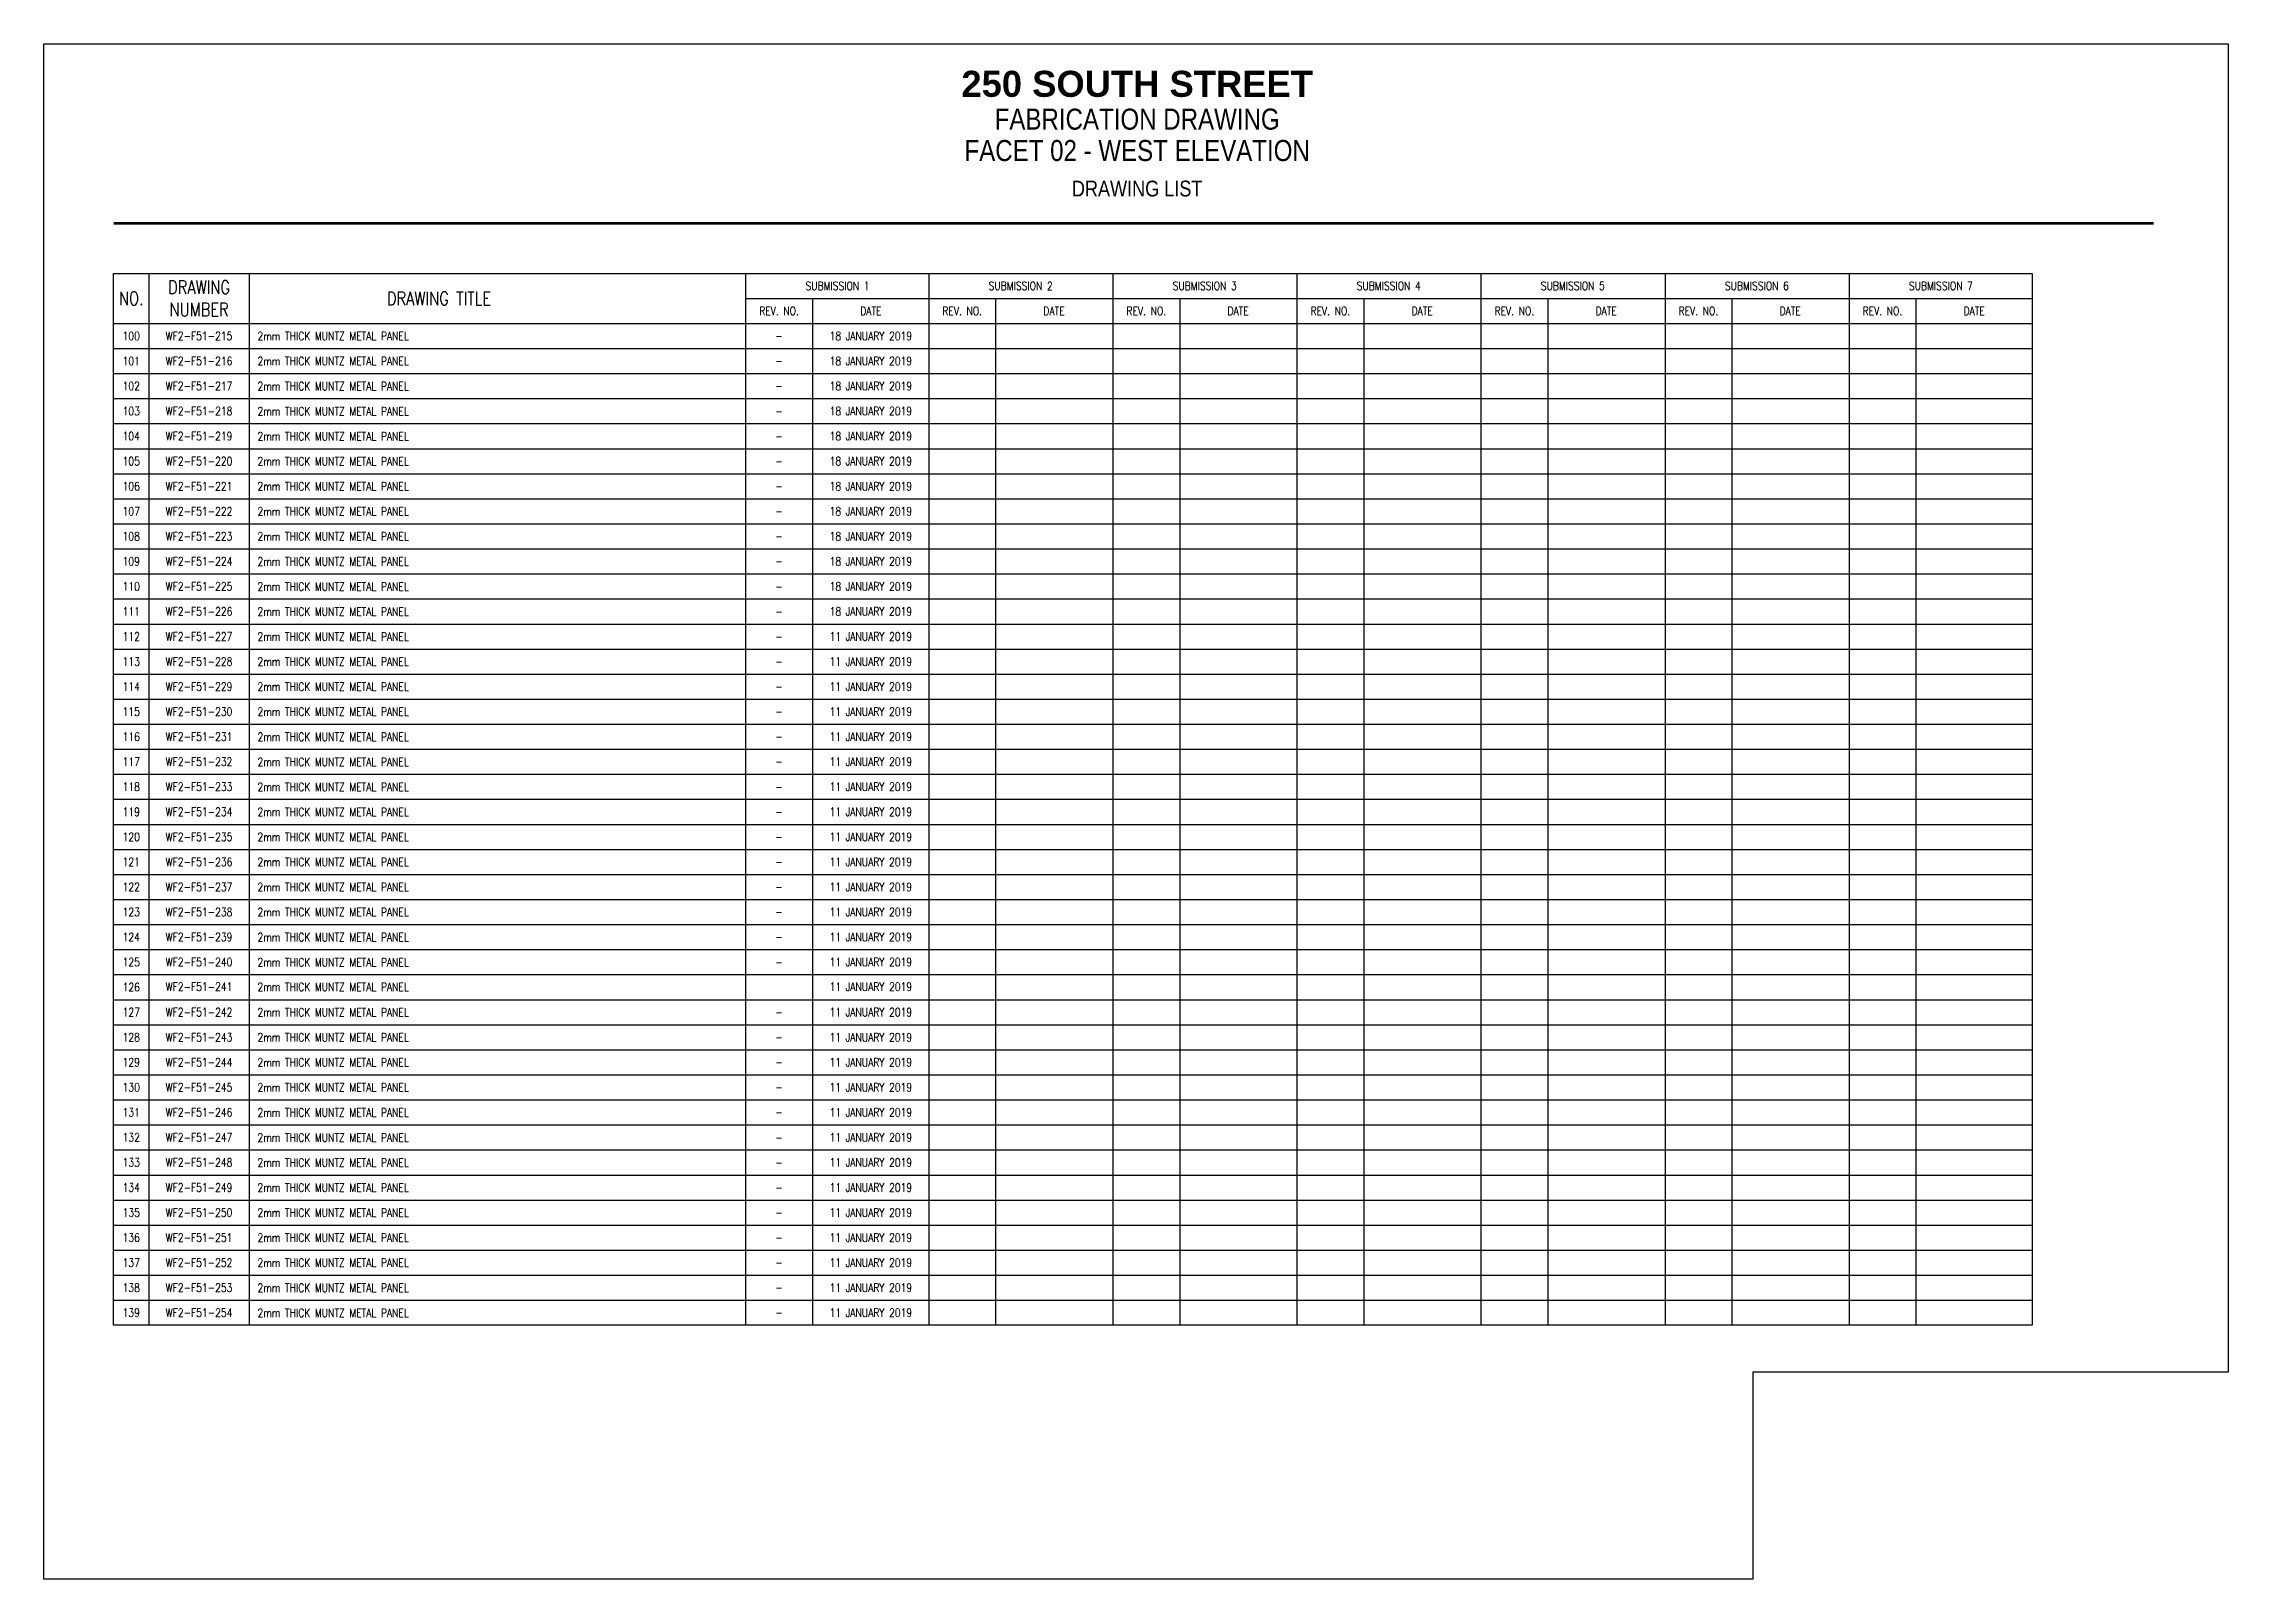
# Model space of a CAD drawing. Header units: inches. Extents: x -144 to 32, y -408 to -385.
# Drawn here: x -36.59 to -3.87, y -407.6 to -384.61 of the extents above; entities that cross this region are included whole.
import ezdxf
from ezdxf.enums import TextEntityAlignment as Align

# ---------------------------------------------------------------- set-up
doc = ezdxf.new("R2010")
doc.units = ezdxf.units.IN
doc.header["$MEASUREMENT"] = 0
doc.layers.get('Defpoints').update_dxf_attribs({"color": 250})
doc.layers.add('Z-SYMB', color=7, linetype='Continuous')
doc.layers.add('Z-TEXT', color=7, linetype='Continuous')
doc.styles.add('ROMANS', font='romans.shx', dxfattribs={"width": 0.8, "bigfont": 'special.shx'})
doc.styles.get("Standard").update_dxf_attribs({"font": 'ARIALN.TTF'})

msp = doc.modelspace()

# ---------------------------------------------------------------- texts
at = {"insert": (-20.21, -385.018), "char_height": 0.38976, "width": 18.05801, "attachment_point": 2}
msp.add_mtext('{\\fArial Greek|b1|i0|c0|p34;250 SOUTH STREET}', dxfattribs=at)
at = {"attachment_point": 2}
for s, insert, char_height in [('FABRICATION DRAWING', (-20.21, -385.584), 0.31496), ('FACET 02 - WEST ELEVATION', (-20.21, -386.054), 0.31496), ('DRAWING LIST', (-20.21, -386.663), 0.23622)]:
    msp.add_mtext(s, dxfattribs=dict(at, insert=insert, char_height=char_height))
at = {"layer": 'Z-TEXT', "color": 1, "style": 'ROMANS', "width": 0.8}
for p in [(-33.384, -388.99), (-33.384, -389.365), (-33.384, -389.74), (-33.384, -390.115), (-33.384, -390.49), (-33.384, -390.865), (-33.384, -391.24), (-33.384, -391.615), (-33.384, -391.99), (-33.384, -392.365), (-33.384, -392.74), (-33.384, -393.115)]:
    msp.add_text('2mm THICK MUNTZ METAL PANEL', height=0.12538, dxfattribs=at).set_placement(p, align=Align.MIDDLE_LEFT)
at = {"layer": 'Z-TEXT', "style": 'ROMANS', "width": 0.8}
for p in [(-33.384, -393.49), (-33.384, -393.865), (-33.384, -394.24), (-33.384, -394.615), (-33.384, -394.99), (-33.384, -395.365), (-33.384, -395.74), (-33.384, -396.115), (-33.384, -396.49), (-33.384, -396.865), (-33.384, -397.24), (-33.384, -397.615), (-33.384, -397.99), (-33.384, -398.365), (-33.384, -398.734), (-33.384, -399.115), (-33.384, -399.49), (-33.384, -399.865), (-33.384, -400.24), (-33.384, -400.615), (-33.384, -400.99), (-33.384, -401.365), (-33.384, -401.74), (-33.384, -402.115), (-33.384, -402.49), (-33.384, -402.865), (-33.384, -403.24), (-33.384, -403.615)]:
    msp.add_text('2mm THICK MUNTZ METAL PANEL', height=0.12538, dxfattribs=at).set_placement(p, align=Align.MIDDLE_LEFT)
at = {"layer": 'Z-TEXT', "color": 2, "char_height": 0.2006, "attachment_point": 5, "style": 'ROMANS'}
for s, insert in [('NO.', (-35.274, -388.426)), ('DRAWING \\PNUMBER', (-34.259, -388.426)), ('DRAWING TITLE', (-30.666, -388.426))]:
    msp.add_mtext(s, dxfattribs=dict(at, insert=insert))
at = {"layer": 'Z-TEXT', "attachment_point": 5, "style": 'ROMANS'}
for s, insert, char_height in [('SUBMISSION 1', (-24.698, -388.238), 0.12538), ('SUBMISSION 2', (-21.955, -388.238), 0.12538), ('SUBMISSION 3', (-19.198, -388.238), 0.12538), ('SUBMISSION 4', (-16.442, -388.238), 0.12538), ('SUBMISSION 5', (-13.686, -388.238), 0.12538), ('SUBMISSION 6', (-10.93, -388.238), 0.12538), ('SUBMISSION 7', (-8.174, -388.238), 0.12538), ('REV. NO.', (-25.573, -388.613), 0.1254), ('DATE', (-24.198, -388.613), 0.1254), ('REV. NO.', (-22.83, -388.613), 0.1254), ('DATE', (-21.455, -388.613), 0.1254), ('REV. NO.', (-20.073, -388.613), 0.1254), ('DATE', (-18.698, -388.613), 0.1254), ('REV. NO.', (-17.317, -388.613), 0.1254), ('DATE', (-15.942, -388.613), 0.1254), ('REV. NO.', (-14.561, -388.613), 0.1254), ('DATE', (-13.186, -388.613), 0.1254), ('REV. NO.', (-11.805, -388.613), 0.1254), ('DATE', (-10.43, -388.613), 0.1254), ('REV. NO.', (-9.049, -388.613), 0.1254), ('DATE', (-7.674, -388.613), 0.1254), ('112', (-35.274, -393.488), 0.1254), ('WF2-F51-227', (-34.259, -393.488), 0.12538), ('-', (-25.573, -393.488), 0.125), ('11 JANUARY 2019', (-24.198, -393.488), 0.12538), ('113', (-35.274, -393.863), 0.1254), ('WF2-F51-228', (-34.259, -393.863), 0.12538), ('-', (-25.573, -393.863), 0.125), ('11 JANUARY 2019', (-24.198, -393.863), 0.12538), ('114', (-35.274, -394.238), 0.1254), ('WF2-F51-229', (-34.259, -394.238), 0.12538), ('11 JANUARY 2019', (-24.198, -394.238), 0.12538), ('115', (-35.274, -394.613), 0.1254), ('WF2-F51-230', (-34.259, -394.613), 0.12538), ('-', (-25.573, -394.238), 0.125), ('11 JANUARY 2019', (-24.198, -394.613), 0.12538), ('-', (-25.573, -394.613), 0.125), ('116', (-35.274, -394.988), 0.1254), ('WF2-F51-231', (-34.259, -394.988), 0.12538), ('-', (-25.573, -394.988), 0.125), ('11 JANUARY 2019', (-24.198, -394.988), 0.12538), ('117', (-35.274, -395.363), 0.1254), ('WF2-F51-232', (-34.259, -395.363), 0.12538), ('-', (-25.573, -395.363), 0.125), ('11 JANUARY 2019', (-24.198, -395.363), 0.12538), ('118', (-35.274, -395.738), 0.1254), ('WF2-F51-233', (-34.259, -395.738), 0.12538), ('-', (-25.573, -395.738), 0.125), ('11 JANUARY 2019', (-24.198, -395.738), 0.12538), ('119', (-35.274, -396.113), 0.1254), ('WF2-F51-234', (-34.259, -396.113), 0.12538), ('-', (-25.573, -396.113), 0.125), ('11 JANUARY 2019', (-24.198, -396.113), 0.12538), ('120', (-35.274, -396.488), 0.1254), ('WF2-F51-235', (-34.259, -396.488), 0.12538), ('-', (-25.573, -396.488), 0.125), ('11 JANUARY 2019', (-24.198, -396.488), 0.12538), ('121', (-35.274, -396.863), 0.1254), ('WF2-F51-236', (-34.259, -396.863), 0.12538), ('11 JANUARY 2019', (-24.198, -396.863), 0.12538), ('122', (-35.274, -397.238), 0.1254), ('WF2-F51-237', (-34.259, -397.238), 0.12538), ('-', (-25.573, -396.863), 0.125), ('11 JANUARY 2019', (-24.198, -397.238), 0.12538), ('-', (-25.573, -397.238), 0.125), ('123', (-35.274, -397.613), 0.1254), ('WF2-F51-238', (-34.259, -397.613), 0.12538), ('-', (-25.573, -397.613), 0.125), ('11 JANUARY 2019', (-24.198, -397.613), 0.12538), ('124', (-35.274, -397.988), 0.1254), ('WF2-F51-239', (-34.259, -397.988), 0.12538), ('-', (-25.573, -397.988), 0.125), ('11 JANUARY 2019', (-24.198, -397.988), 0.12538), ('125', (-35.274, -398.363), 0.1254), ('WF2-F51-240', (-34.259, -398.363), 0.12538), ('-', (-25.573, -398.363), 0.125), ('-', (-25.573, -398.363), 0.125), ('11 JANUARY 2019', (-24.198, -398.363), 0.12538), ('126', (-35.274, -398.738), 0.1254), ('WF2-F51-241', (-34.259, -398.732), 0.12538), ('11 JANUARY 2019', (-24.198, -398.732), 0.12538), ('127', (-35.274, -399.113), 0.1254), ('WF2-F51-242', (-34.259, -399.113), 0.12538), ('-', (-25.573, -399.113), 0.125), ('11 JANUARY 2019', (-24.198, -399.113), 0.12538), ('128', (-35.274, -399.488), 0.1254), ('WF2-F51-243', (-34.259, -399.488), 0.12538), ('11 JANUARY 2019', (-24.198, -399.488), 0.12538), ('-', (-25.573, -399.488), 0.125), ('129', (-35.274, -399.863), 0.1254), ('WF2-F51-244', (-34.259, -399.863), 0.12538), ('-', (-25.573, -399.863), 0.125), ('11 JANUARY 2019', (-24.198, -399.863), 0.12538), ('130', (-35.274, -400.238), 0.1254), ('WF2-F51-245', (-34.259, -400.238), 0.12538), ('-', (-25.573, -400.238), 0.125), ('11 JANUARY 2019', (-24.198, -400.238), 0.12538), ('131', (-35.274, -400.613), 0.1254), ('WF2-F51-246', (-34.259, -400.613), 0.12538), ('-', (-25.573, -400.613), 0.125), ('11 JANUARY 2019', (-24.198, -400.613), 0.12538), ('132', (-35.274, -400.988), 0.1254), ('WF2-F51-247', (-34.259, -400.988), 0.12538), ('-', (-25.573, -400.988), 0.125), ('11 JANUARY 2019', (-24.198, -400.988), 0.12538), ('133', (-35.274, -401.363), 0.1254), ('WF2-F51-248', (-34.259, -401.363), 0.12538), ('-', (-25.573, -401.363), 0.125), ('11 JANUARY 2019', (-24.198, -401.363), 0.12538), ('134', (-35.274, -401.738), 0.1254), ('WF2-F51-249', (-34.259, -401.738), 0.12538), ('-', (-25.573, -401.738), 0.125), ('11 JANUARY 2019', (-24.198, -401.738), 0.12538), ('135', (-35.274, -402.113), 0.1254), ('WF2-F51-250', (-34.259, -402.113), 0.12538), ('11 JANUARY 2019', (-24.198, -402.113), 0.12538), ('-', (-25.573, -402.113), 0.125), ('136', (-35.274, -402.488), 0.1254), ('WF2-F51-251', (-34.259, -402.488), 0.12538), ('-', (-25.573, -402.488), 0.125), ('11 JANUARY 2019', (-24.198, -402.488), 0.12538), ('137', (-35.274, -402.863), 0.1254), ('WF2-F51-252', (-34.259, -402.863), 0.12538), ('-', (-25.573, -402.863), 0.125), ('11 JANUARY 2019', (-24.198, -402.863), 0.12538), ('138', (-35.274, -403.238), 0.1254), ('WF2-F51-253', (-34.259, -403.238), 0.12538), ('-', (-25.573, -403.238), 0.125), ('11 JANUARY 2019', (-24.198, -403.238), 0.12538), ('139', (-35.274, -403.613), 0.1254), ('WF2-F51-254', (-34.259, -403.613), 0.12538), ('-', (-25.573, -403.613), 0.125), ('11 JANUARY 2019', (-24.198, -403.613), 0.12538)]:
    msp.add_mtext(s, dxfattribs=dict(at, insert=insert, char_height=char_height))
at = {"layer": 'Z-TEXT', "color": 1, "attachment_point": 5, "style": 'ROMANS'}
for s, insert, char_height in [('100', (-35.274, -388.988), 0.1254), ('WF2-F51-215', (-34.259, -388.988), 0.12538), ('-', (-25.573, -388.988), 0.125), ('18 JANUARY 2019', (-24.198, -388.988), 0.12538), ('101', (-35.274, -389.363), 0.1254), ('WF2-F51-216', (-34.259, -389.363), 0.12538), ('18 JANUARY 2019', (-24.198, -389.363), 0.12538), ('-', (-25.573, -389.363), 0.125), ('102', (-35.274, -389.738), 0.1254), ('WF2-F51-217', (-34.259, -389.738), 0.12538), ('-', (-25.573, -389.738), 0.125), ('18 JANUARY 2019', (-24.198, -389.738), 0.12538), ('103', (-35.274, -390.113), 0.1254), ('WF2-F51-218', (-34.259, -390.113), 0.12538), ('-', (-25.573, -390.113), 0.125), ('18 JANUARY 2019', (-24.198, -390.113), 0.12538), ('104', (-35.274, -390.488), 0.1254), ('WF2-F51-219', (-34.259, -390.488), 0.12538), ('-', (-25.573, -390.488), 0.125), ('18 JANUARY 2019', (-24.198, -390.488), 0.12538), ('105', (-35.274, -390.863), 0.1254), ('WF2-F51-220', (-34.259, -390.863), 0.12538), ('-', (-25.573, -390.863), 0.125), ('18 JANUARY 2019', (-24.198, -390.863), 0.12538), ('106', (-35.274, -391.238), 0.1254), ('WF2-F51-221', (-34.259, -391.238), 0.12538), ('-', (-25.573, -391.238), 0.125), ('18 JANUARY 2019', (-24.198, -391.238), 0.12538), ('107', (-35.274, -391.613), 0.1254), ('WF2-F51-222', (-34.259, -391.613), 0.12538), ('18 JANUARY 2019', (-24.198, -391.613), 0.12538), ('108', (-35.274, -391.988), 0.1254), ('WF2-F51-223', (-34.259, -391.988), 0.12538), ('-', (-25.573, -391.613), 0.125), ('18 JANUARY 2019', (-24.198, -391.988), 0.12538), ('-', (-25.573, -391.988), 0.125), ('109', (-35.274, -392.363), 0.1254), ('WF2-F51-224', (-34.259, -392.363), 0.12538), ('-', (-25.573, -392.363), 0.125), ('18 JANUARY 2019', (-24.198, -392.363), 0.12538), ('110', (-35.274, -392.738), 0.1254), ('WF2-F51-225', (-34.259, -392.738), 0.12538), ('-', (-25.573, -392.738), 0.125), ('18 JANUARY 2019', (-24.198, -392.738), 0.12538), ('111', (-35.274, -393.113), 0.1254), ('WF2-F51-226', (-34.259, -393.113), 0.12538), ('-', (-25.573, -393.113), 0.125), ('18 JANUARY 2019', (-24.198, -393.113), 0.12538)]:
    msp.add_mtext(s, dxfattribs=dict(at, insert=insert, char_height=char_height))

# ---------------------------------------------------------------- linework, layer by layer
msp.add_lwpolyline([(-35.54, -387.301, 0.0394, 0.0394, 0), (-4.989, -387.301, 0, 0, 0)], format="xyseb")
for points in [[(-35.54, -389.176), (-6.805, -389.176)], [(-35.54, -389.551), (-6.805, -389.551)], [(-35.54, -389.926), (-6.805, -389.926)], [(-35.54, -390.301), (-6.805, -390.301)], [(-35.54, -390.676), (-6.805, -390.676)], [(-35.54, -391.051), (-6.805, -391.051)], [(-35.54, -391.426), (-6.805, -391.426)], [(-35.54, -391.801), (-6.805, -391.801)], [(-35.54, -392.176), (-6.805, -392.176)], [(-35.54, -392.551), (-6.805, -392.551)], [(-35.54, -392.926), (-6.805, -392.926)], [(-35.54, -393.301), (-6.805, -393.301)], [(-35.54, -393.676), (-6.805, -393.676)], [(-35.54, -394.051), (-6.805, -394.051)], [(-35.54, -394.426), (-6.805, -394.426)], [(-35.54, -394.801), (-6.805, -394.801)], [(-35.54, -395.176), (-6.805, -395.176)], [(-35.54, -395.551), (-6.805, -395.551)], [(-35.54, -395.926), (-6.805, -395.926)], [(-35.54, -396.301), (-6.805, -396.301)], [(-35.54, -396.676), (-6.805, -396.676)], [(-35.54, -397.051), (-6.805, -397.051)], [(-35.54, -397.426), (-6.805, -397.426)], [(-35.54, -397.801), (-6.805, -397.801)], [(-35.54, -398.176), (-6.805, -398.176)], [(-35.54, -398.551), (-6.805, -398.551)], [(-35.54, -398.926), (-6.805, -398.926)], [(-35.54, -399.301), (-6.805, -399.301)], [(-35.54, -399.676), (-6.805, -399.676)], [(-35.54, -400.051), (-6.805, -400.051)], [(-35.54, -400.426), (-6.805, -400.426)], [(-35.54, -400.801), (-6.805, -400.801)], [(-35.54, -401.176), (-6.805, -401.176)], [(-35.54, -401.551), (-6.805, -401.551)], [(-35.54, -401.926), (-6.805, -401.926)], [(-35.54, -402.301), (-6.805, -402.301)], [(-35.54, -402.676), (-6.805, -402.676)], [(-35.54, -403.051), (-6.805, -403.051)], [(-35.54, -403.426), (-6.805, -403.426)]]:
    msp.add_lwpolyline(points)
at = {"layer": 'Defpoints'}
msp.add_lwpolyline([(-36.586, -384.612), (-3.869, -384.612), (-3.869, -404.504), (-10.992, -404.504), (-10.992, -407.604), (-36.586, -407.604)], close=True, dxfattribs=at)
at = {"layer": 'Z-SYMB', "color": 5}
msp.add_lwpolyline([(-35.54, -388.051), (-6.805, -388.051), (-6.805, -403.801), (-35.54, -403.801)], close=True, dxfattribs=at)
at = {"layer": 'Z-SYMB', "color": 1}
for points in [[(-35.009, -388.051), (-35.009, -403.801)], [(-33.509, -388.051), (-33.509, -403.801)]]:
    msp.add_lwpolyline(points, dxfattribs=at)
at = {"layer": 'Z-SYMB', "color": 5}
for points in [[(-26.073, -388.051), (-26.073, -403.801)], [(-23.33, -388.051), (-23.33, -403.801)], [(-20.573, -388.051), (-20.573, -403.801)], [(-17.817, -388.051), (-17.817, -403.801)], [(-15.061, -388.051), (-15.061, -403.801)], [(-12.305, -388.051), (-12.305, -403.801)], [(-9.549, -388.051), (-9.549, -403.801)], [(-35.54, -388.801), (-6.805, -388.801)]]:
    msp.add_lwpolyline(points, dxfattribs=at)
at = {"layer": 'Z-SYMB', "color": 2}
for points in [[(-26.073, -388.426), (-6.805, -388.426)], [(-25.073, -388.426), (-25.073, -403.801)], [(-22.33, -388.426), (-22.33, -403.801)], [(-19.573, -388.426), (-19.573, -403.801)], [(-16.817, -388.426), (-16.817, -403.801)], [(-14.061, -388.426), (-14.061, -403.801)], [(-11.305, -388.426), (-11.305, -403.801)], [(-8.549, -388.426), (-8.549, -403.801)]]:
    msp.add_lwpolyline(points, dxfattribs=at)

msp.set_redraw_order([(e.dxf.handle, doc.entitydb.next_handle()) for e in msp.query("TEXT MTEXT ATTDEF DIMENSION ARC_DIMENSION")])  # texts and dimensions are drawn at this point

doc.saveas('drawing.dxf')
